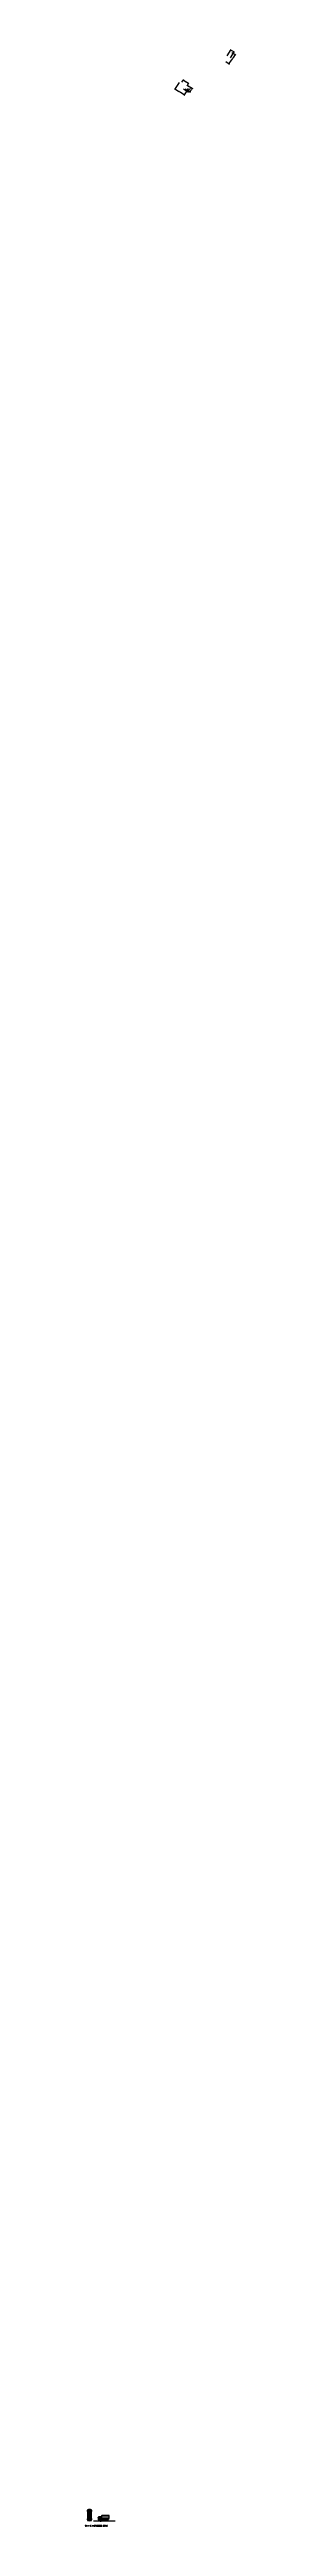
# Model space of a CAD drawing. Extents: x 263 to 350, y 16 to 1455.
import ezdxf

# ---------------------------------------------------------------- set-up
doc = ezdxf.new("R2010")
doc.units = 0
doc.header["$MEASUREMENT"] = 0
doc.header["$PDMODE"] = 33
doc.header["$PDSIZE"] = 0.16
doc.layers.get('0').update_dxf_attribs({"linetype": 'CONTINUOUS'})
doc.layers.get('DEFPOINTS').update_dxf_attribs({"linetype": 'CONTINUOUS'})
for name, color, linetype in [('C-CARRO', 2, 'CONTINUOUS'), ('COTAS', 1, 'CONTINUOUS'), ('PORTAS', 2, 'CONTINUOUS'), ('TXT', 2, 'CONTINUOUS')]:
    doc.layers.add(name, color=color, linetype=linetype)
doc.styles.add('L80', font='romans.shx', dxfattribs={"height": 0.4})
doc.styles.add('ROMANS', font='romans')
doc.dimstyles.new('ESC100', dxfattribs={"dimscale": 2, "dimtxt": 0.15, "dimasz": 0.18, "dimexe": 0.18, "dimexo": 0.0625, "dimgap": 0.09, "dimtad": 0, "dimzin": 0, "dimtxsty": 'ROMANS', "dimblk1": 'DOTSMALL', "dimblk2": 'DOTSMALL', "dimsah": 1, "dimcen": 0.09, "dimclrd": 1, "dimclre": 1, "dimclrt": 3, "dimaunit": 1, "dimazin": 3, "dimtfac": 1, "dimtdec": 3, "dimtofl": 0, "dimtmove": 0, "dimatfit": 3, "dimtolj": 1, "dimtzin": 0})

# ---------------------------------------------------------------- blocks, each defined once
blk = doc.blocks.new('A$C7B4E7CBB')
at = {"layer": 'C-CARRO'}
for p, q in [((0.1, 6.2), (0, 6.2)), ((0, 5.4), (0, 6.1)), ((0, 6.1), (0.1, 6.1)), ((0, 5.4), (0, 5.4)), ((0, 1.2), (0, 0.5)), ((0, 1.2), (0.1, 1.2)), ((0, 0.5), (0.1, 0.5)), ((0.1, 0.2), (0, 0.2)), ((0.1, 6.2), (2.2, 6.2)), ((0.1, 6.2), (0.2, 6.2)), ((0.3, 1.9), (0.1, 1.9)), ((0.3, 1.8), (0.1, 1.9)), ((0.1, 1), (0.1, 1.8)), ((0.1, 1), (0.1, 1.8)), ((0.1, 1.8), (0.3, 1.8)), ((0.1, 1.8), (0.3, 1.8)), ((0.2, 0.8), (0.1, 0.2)), ((0.2, 0.8), (0.1, 0.8)), ((0.2, 1.9), (0.2, 6.2)), ((0.2, 1.9), (0.2, 6.2)), ((0.2, 6.2), (2.1, 6.2)), ((0.2, 6.2), (2.1, 6.2)), ((0.2, 1.9), (2.1, 1.9)), ((0.2, 1.9), (2.1, 1.9)), ((0.3, 1.2), (0.2, 0.8)), ((0.2, 0.8), (0.3, 1.2)), ((0.2, 0.8), (0.3, 1.1)), ((0.2, 0.8), (0.3, 1.1)), ((0.2, 1), (0.3, 1.1)), ((0.2, 1), (0.3, 1.1)), ((0.2, 0.2), (0.2, 0.8)), ((0.2, 0.8), (2.1, 0.8)), ((0.4, 1.9), (0.3, 6.2)), ((0.3, 1.2), (0.3, 1.9)), ((0.3, 1.9), (2.1, 1.9)), ((0.3, 1.1), (0.3, 1.8)), ((0.3, 1.1), (0.3, 1.8)), ((0.3, 1.8), (2.1, 1.8)), ((0.3, 1), (2.1, 1)), ((2.1, 0.8), (0.3, 0.8)), ((2.1, 0.8), (0.3, 0.8)), ((2, 1.2), (0.4, 1.2)), ((2, 1.2), (0.4, 1.2)), ((0.5, 1.9), (0.5, 6.2)), ((0.6, 1.9), (0.6, 6.2)), ((0.6, 1.9), (0.6, 6.2)), ((0.8, 1.9), (0.7, 6.2)), ((0.9, 1.9), (0.9, 6.2)), ((1, 1.9), (1, 6.2)), ((1.2, 1.9), (1.1, 6.2)), ((1.3, 1.9), (1.3, 6.2)), ((1.4, 1.9), (1.4, 6.2)), ((1.5, 1.9), (1.5, 6.2)), ((1.6, 0.9), (1.9, 0.9)), ((1.7, 1.9), (1.7, 6.2)), ((1.8, 1.9), (1.8, 6.2)), ((1.8, 0.8), (1.8, 1)), ((1.9, 1.9), (1.9, 6.2)), ((2, 5.5), (2, 5.2)), ((2, 5.5), (2, 5.2)), ((2, 5.5), (2, 5.2)), ((2, 5.5), (2, 5.2)), ((2, 5.5), (2, 5.2)), ((2, 5.5), (2, 5.2)), ((2, 5.2), (2, 5.5)), ((2.1, 1.9), (2.1, 6.2)), ((2.1, 1.9), (2.1, 6.2)), ((2.2, 6.2), (2.1, 6.2)), ((2.1, 5.5), (2.1, 5.2)), ((2.1, 5.5), (2.1, 5.2)), ((2.1, 5.5), (2.1, 5.2)), ((2.1, 5.5), (2.1, 5.2)), ((2.1, 1.9), (2.3, 1.9)), ((2.1, 1.8), (2.3, 1.9)), ((2.1, 1.2), (2.1, 1.9)), ((2.1, 1.1), (2.1, 1.8)), ((2.1, 1.1), (2.1, 1.8)), ((2.1, 1.8), (2.2, 1.8)), ((2.1, 1.8), (2.2, 1.8)), ((2.1, 1.2), (2.2, 0.8)), ((2.1, 0.8), (2.1, 1.1)), ((2.2, 0.8), (2.1, 1.1)), ((2.1, 0.8), (2.1, 1.1)), ((2.2, 1), (2.1, 1.1)), ((2.2, 1), (2.1, 1.1)), ((2.1, 0.8), (2.2, 0.2)), ((2.2, 1), (2.2, 1.8)), ((2.2, 1), (2.2, 1.8)), ((2.2, 0.8), (2.2, 0.2)), ((2.2, 0.8), (2.3, 0.8)), ((2.3, 6.2), (2.3, 6.2)), ((2.3, 5.4), (2.3, 6.1)), ((2.3, 6.1), (2.3, 6.1)), ((2.3, 5.4), (2.3, 5.4)), ((2.3, 1.2), (2.3, 0.5)), ((2.3, 1.2), (2.3, 1.2)), ((2.3, 0.5), (2.3, 0.5)), ((2.3, 0.2), (2.3, 0.2))]:
    blk.add_line(p, q, dxfattribs=at)
for points in [[(0.3, 0.1, 0.017254), (0.3, 0.1, 0.024089), (0.3, 0.1, 0.054459), (0.3, 0.1, 0.306006), (0.3, 0.1, 0.306006), (0.3, 0.1, 0.054459), (0.3, 0.1, 0.024089), (0.3, 0.2, 0.017254), (0.3, 0.2, 0.017254), (0.3, 0.2, 0.024089), (0.2, 0.2, 0.054459), (0.2, 0.2, 0.306006), (0.2, 0.2, 0.306006), (0.2, 0.2, 0.054459), (0.2, 0.1, 0.024089), (0.3, 0.1, 0.017254)], [(1.8, 0.9, 0.048725), (1.8, 0.9, 0.0625), (1.9, 0.9, 0.10298), (1.9, 0.9, 0.180912), (1.9, 0.9, 0.180912), (1.9, 0.9, 0.10298), (1.9, 1, 0.0625), (1.8, 1, 0.048725), (1.8, 1, 0.048725), (1.7, 1, 0.0625), (1.7, 1, 0.10298), (1.6, 0.9, 0.180912), (1.6, 0.9, 0.180912), (1.6, 0.9, 0.10298), (1.7, 0.9, 0.0625), (1.7, 0.9, 0.048725)], [(1.8, 0.8, 0.048725), (1.8, 0.9, 0.0625), (1.9, 0.9, 0.10298), (1.9, 0.9, 0.180912), (1.9, 0.9, 0.180912), (1.9, 1, 0.10298), (1.9, 1, 0.0625), (1.8, 1, 0.048725), (1.8, 1, 0.048725), (1.7, 1, 0.0625), (1.7, 1, 0.10298), (1.6, 1, 0.180912), (1.6, 0.9, 0.180912), (1.6, 0.9, 0.10298), (1.7, 0.9, 0.0625), (1.7, 0.9, 0.048725)], [(2.1, 0.1, -0.017254), (2.1, 0.1, -0.024089), (2, 0.1, -0.054459), (2, 0.1, -0.306006), (2, 0.1, -0.306006), (2, 0.1, -0.054459), (2, 0.2, -0.024089), (2.1, 0.2, -0.017254), (2.1, 0.2, -0.017254), (2.1, 0.2, -0.024089), (2.1, 0.2, -0.054459), (2.1, 0.2, -0.306006), (2.1, 0.2, -0.306006), (2.1, 0.2, -0.054459), (2.1, 0.2, -0.024089), (2.1, 0.1, -0.017254)]]:
    blk.add_lwpolyline(points, format="xyb", close=True, dxfattribs=at)
for centre, radius, start, end in [((0.2, 6.2), 0.168, 132.9076, 196.3308), ((-3, 5.8), 3.06, 352.0715, 5.4358), ((378, 4.8), 378, 179.9167, 180.5513), ((0.2, 0.2), 0.168, 164.0785, 227.5018), ((1.2, -3.8), 10.2, 83.9446, 96.3464), ((1.2, -2), 8.38, 82.6417, 97.6451), ((1.2, -2.1), 8.37, 82.6512, 97.6353), ((41.5, 4.8), 41.5, 178.0038, 178.2607), ((41.5, 4.8), 41.5, 178.001, 178.2603), ((-3, 5.8), 3.07, 352.0715, 5.4358), ((377.9, 4.8), 377.9, 179.9167, 180.5514), ((-3, 0.7), 3.07, 354.9736, 8.3379), ((-3, 0.7), 3.06, 354.9736, 8.3379), ((0.2, 1), 0.0224, 203.265, 337.1443), ((0.2, 1), 0.0135, 203.265, 337.1443), ((41.6, 2), 41.5, 182.1491, 182.5479), ((41.6, 2), 41.5, 182.1487, 182.5721), ((1.2, 5.9), 5.75, 259.76, 280.5208), ((1.2, 5.9), 5.76, 259.7494, 280.5316), ((1.2, 9.2), 9.14, 263.3006, 276.9865), ((1.2, 9.2), 9.22, 263.2612, 277.0276), ((1.2, -3.8), 4.7, 78.357, 101.4405), ((0.3, 0.8), 0.0445, 159.7722, 261.8886), ((0.3, 0.8), 0.0356, 159.7722, 261.8886), ((0.4, 1.1), 0.0667, 89.8447, 168.2673), ((0.4, 1.1), 0.0578, 89.8447, 168.2673), ((2, 5.5), 0.0774, 56.7234, 123.6859), ((3.7, 5.4), 1.71, 173.937, 186.4723), ((2, 5.2), 0.0768, 236.4254, 303.9839), ((2, 1.1), 0.0667, 12.142, 90.5647), ((2, 1.1), 0.0578, 12.142, 90.5647), ((0.4, 5.3), 1.68, 353.8276, 6.5817), ((2.1, 0.8), 0.0445, 278.5207, 20.6371), ((2.1, 0.8), 0.0356, 278.5207, 20.6371), ((-39.2, 4.5), 41.5, 2.1502, 2.4094), ((5.3, 5.8), 3.07, 174.9747, 188.339), ((5.3, 5.8), 3.06, 174.9747, 188.339), ((2.2, 1), 0.0224, 203.265, 337.1443), ((2.2, 1), 0.0135, 203.265, 337.1443), ((-39.2, 4.5), 41.5, 2.1497, 2.4066), ((2.1, 6.2), 0.168, 344.0828, 47.506), ((-375.7, 1.7), 378, 359.9167, 0.5513), ((-375.6, 1.7), 377.9, 359.9167, 0.5514), ((5.3, 0.8), 3.06, 172.0726, 185.4369), ((5.3, 0.8), 3.07, 172.0726, 185.4369), ((-39.2, 1.7), 41.5, 357.8384, 358.2618), ((-39.2, 1.7), 41.5, 357.8625, 358.2614), ((2.2, 0.2), 0.168, 312.9034, 16.3266)]:
    blk.add_arc(centre, radius, start, end, dxfattribs=at)
blk = doc.blocks.new('_DOTSMALL')
at = {"color": 0, "linetype": 'BYBLOCK', "const_width": 0.5}
blk.add_lwpolyline([(-0.0625, 0, 1), (0.0625, 0, 1)], format="xyb", close=True, dxfattribs=at)
blk = doc.blocks.new('*D2')
at = {"color": 1, "linetype": 'BYBLOCK'}
for p, q in [((253.1, 698.9), (255.2, 697.5)), ((254.9, 697.7), (256.4, 699.8)), ((256.6, 704.2), (258.8, 702.8)), ((258.5, 703), (257.1, 700.9))]:
    blk.add_line(p, q, dxfattribs=at)
at = {"layer": 'DEFPOINTS', "color": 0, "linetype": 'BYBLOCK'}
for p in [(253, 699), (256.5, 704.3), (258.5, 703)]:
    blk.add_point(p, dxfattribs=at)
at = {"color": 1, "linetype": 'BYBLOCK', "xscale": 0.36, "yscale": 0.36, "zscale": 0.36}
for p, rotation in [((254.9, 697.7), 236.5959002245573), ((258.5, 703), 56.5959002245573)]:
    blk.add_blockref('_DOTSMALL', p, dxfattribs=dict(at, rotation=rotation))
at = {"color": 3, "linetype": 'BYBLOCK', "insert": (256.7, 700.3), "char_height": 0.3, "attachment_point": 5, "rotation": 236.5959, "style": 'ROMANS'}
blk.add_mtext('\\A1;6.40', dxfattribs=at)
blk = doc.blocks.new('*D3')
at = {"color": 1, "linetype": 'BYBLOCK'}
for p, q in [((253.8, 702.3), (256.2, 705.9)), ((256, 705.6), (256.4, 705.3)), ((255.7, 701.1), (258.1, 704.7)), ((257.9, 704.4), (257.5, 704.6))]:
    blk.add_line(p, q, dxfattribs=at)
at = {"layer": 'DEFPOINTS', "color": 0, "linetype": 'BYBLOCK'}
for p in [(256, 705.6), (253.7, 702.2), (255.6, 701)]:
    blk.add_point(p, dxfattribs=at)
at = {"color": 1, "linetype": 'BYBLOCK', "xscale": 0.36, "yscale": 0.36, "zscale": 0.36}
for p, rotation in [((256, 705.6), 146.5959002245573), ((257.9, 704.4), 326.5959002245573)]:
    blk.add_blockref('_DOTSMALL', p, dxfattribs=dict(at, rotation=rotation))
at = {"color": 3, "linetype": 'BYBLOCK', "insert": (256.9, 705), "char_height": 0.3, "attachment_point": 5, "rotation": 146.5959, "style": 'ROMANS'}
blk.add_mtext('\\A1;2.25', dxfattribs=at)
blk = doc.blocks.new('*D4')
at = {"color": 1, "linetype": 'BYBLOCK'}
for p, q in [((236.2, 697.4), (239.2, 695.5)), ((237.6, 699.5), (240.6, 697.6)), ((238.9, 695.7), (239.2, 696.2)), ((240.3, 697.8), (239.9, 697.2))]:
    blk.add_line(p, q, dxfattribs=at)
at = {"layer": 'DEFPOINTS', "color": 0, "linetype": 'BYBLOCK'}
for p in [(236.1, 697.5), (237.5, 699.6), (238.9, 695.7)]:
    blk.add_point(p, dxfattribs=at)
at = {"color": 1, "linetype": 'BYBLOCK', "xscale": 0.36, "yscale": 0.36, "zscale": 0.36}
for p, rotation in [((238.9, 695.7), 236.5959002245573), ((240.3, 697.8), 56.5959002245573)]:
    blk.add_blockref('_DOTSMALL', p, dxfattribs=dict(at, rotation=rotation))
at = {"color": 3, "linetype": 'BYBLOCK', "insert": (239.6, 696.7), "char_height": 0.3, "attachment_point": 5, "rotation": 236.5959, "style": 'ROMANS'}
blk.add_mtext('\\A1;2.50', dxfattribs=at)
blk = doc.blocks.new('*D5')
at = {"color": 1, "linetype": 'BYBLOCK'}
for p, q in [((235.2, 697.4), (238.1, 695.5)), ((237.6, 699.5), (239.8, 698.1)), ((237.8, 695.7), (238.3, 696.5)), ((239.5, 698.3), (239, 697.5))]:
    blk.add_line(p, q, dxfattribs=at)
at = {"layer": 'DEFPOINTS', "color": 0, "linetype": 'BYBLOCK'}
for p in [(235.1, 697.4), (237.5, 699.6), (237.8, 695.7)]:
    blk.add_point(p, dxfattribs=at)
at = {"color": 1, "linetype": 'BYBLOCK', "xscale": 0.36, "yscale": 0.36, "zscale": 0.36}
for p, rotation in [((237.8, 695.7), 236.5959002245573), ((239.5, 698.3), 56.5959002245573)]:
    blk.add_blockref('_DOTSMALL', p, dxfattribs=dict(at, rotation=rotation))
at = {"color": 3, "linetype": 'BYBLOCK', "insert": (238.6, 697), "char_height": 0.3, "attachment_point": 5, "rotation": 236.5959, "style": 'ROMANS'}
blk.add_mtext('\\A1;3.10', dxfattribs=at)
blk = doc.blocks.new('*D6')
at = {"color": 1, "linetype": 'BYBLOCK'}
for p, q in [((234.2, 701.3), (235.3, 702.9)), ((235.1, 702.6), (236.1, 701.9)), ((238.1, 700.6), (237.1, 701.2)), ((237.3, 699.2), (238.3, 700.9))]:
    blk.add_line(p, q, dxfattribs=at)
at = {"layer": 'DEFPOINTS', "color": 0, "linetype": 'BYBLOCK'}
for p in [(234.1, 701.2), (235.1, 702.6), (237.2, 699.1)]:
    blk.add_point(p, dxfattribs=at)
at = {"color": 1, "linetype": 'BYBLOCK', "xscale": 0.36, "yscale": 0.36, "zscale": 0.36}
for p, rotation in [((235.1, 702.6), 146.5959002245573), ((238.1, 700.6), 326.5959002245573)]:
    blk.add_blockref('_DOTSMALL', p, dxfattribs=dict(at, rotation=rotation))
at = {"color": 3, "linetype": 'BYBLOCK', "insert": (236.6, 701.6), "char_height": 0.3, "attachment_point": 5, "rotation": 146.5959, "style": 'ROMANS'}
blk.add_mtext('\\A1;3.70', dxfattribs=at)
blk = doc.blocks.new('*D7')
at = {"color": 1, "linetype": 'BYBLOCK'}
for p, q in [((232.6, 701.1), (230, 697.2)), ((230.2, 697.5), (232.3, 696.1)), ((235.5, 694), (233.4, 695.4)), ((237.9, 697.6), (235.3, 693.7))]:
    blk.add_line(p, q, dxfattribs=at)
at = {"layer": 'DEFPOINTS', "color": 0, "linetype": 'BYBLOCK'}
for p in [(230.2, 697.5), (232.6, 701.2), (238, 697.7)]:
    blk.add_point(p, dxfattribs=at)
at = {"color": 1, "linetype": 'BYBLOCK', "xscale": 0.36, "yscale": 0.36, "zscale": 0.36}
for p, rotation in [((230.2, 697.5), 146.5959002245573), ((235.5, 694), 326.5959002245573)]:
    blk.add_blockref('_DOTSMALL', p, dxfattribs=dict(at, rotation=rotation))
at = {"color": 3, "linetype": 'BYBLOCK', "insert": (232.9, 695.8), "char_height": 0.3, "attachment_point": 5, "rotation": 146.5959, "style": 'ROMANS'}
blk.add_mtext('\\A1;6.40', dxfattribs=at)

msp = doc.modelspace()

# ---------------------------------------------------------------- linework, layer by layer
at = {"layer": 'C-CARRO', "linetype": 'CONTINUOUS'}
for p, q in [((270.087, 21.241), (270.087, 20.579)), ((270.087, 20.579), (270.164, 20.579)), ((270.558, 21.958), (270.223, 21.403)), ((270.503, 21.283), (270.503, 20.647)), ((270.503, 20.647), (270.867, 20.647)), ((270.784, 22.143), (271.734, 22.143)), ((271.684, 20.991), (271.684, 21.323)), ((272.308, 22.739), (272.091, 22.465)), ((272.091, 22.465), (272.091, 20.958)), ((272.341, 20.369), (273.034, 20.369)), ((273.621, 20.972), (273.621, 20.205)), ((273.621, 20.205), (273.678, 20.205)), ((273.678, 20.205), (273.678, 20.327)), ((273.678, 20.327), (274.68, 20.287))]:
    msp.add_line(p, q, dxfattribs=at)
for points in [[(270.858, 20.289), (270.858, 20.505, 0.41421356), (270.785, 20.579), (270.164, 20.579, 0.41421356), (270.091, 20.505), (270.091, 20.362, 0.41421356), (270.164, 20.289), (270.451, 20.289)], [(270.388, 20.353), (270.388, 20.437, 0.41421356), (270.314, 20.51), (270.222, 20.51, 0.41421356), (270.148, 20.437), (270.148, 20.353)], [(270.971, 21.412, -0.41421356), (270.898, 21.485), (270.898, 21.803, -0.41421356), (270.971, 21.877), (271.542, 21.877, -0.41421356), (271.615, 21.803), (271.615, 21.485, -0.41421356), (271.542, 21.412)], [(271.865, 21.776, -0.08845987), (271.905, 21.392), (271.684, 21.392), (271.684, 21.759, -0.41421356), (271.757, 21.832), (271.794, 21.832, -0.3464859)]]:
    msp.add_lwpolyline(points, format="xyb", close=True, dxfattribs=at)
for points in [[(271.954, 21.323), (270.644, 21.323, -0.14565258), (270.512, 21.284, -0.13490595), (270.133, 21.381, -0.18682806), (270.205, 21.409, 0.13159113), (270.619, 21.374, 0.09596865), (270.668, 21.842, 0.13219429), (270.661, 21.863, 0.11195094), (270.558, 21.958, -0.52384777), (270.552, 22.03, -0.11507352), (270.779, 22.142, -0.0284539), (270.784, 22.143)], [(270.698, 22.117, 0.39688007), (270.842, 21.924)], [(271.634, 21.392), (270.783, 21.392, -0.41421356), (270.71, 21.465), (270.71, 21.912)], [(270.85, 21.426), (270.85, 21.884), (270.825, 21.884, 0.41421356), (270.752, 21.81), (270.752, 21.492, 0.41421356), (270.825, 21.419), (270.853, 21.419)], [(272.174, 20.355, 0.88933711), (270.929, 20.298), (270.929, 20.097), (270.805, 20.097)], [(272.194, 20.359, 0.67762428), (271.008, 20.663, 0.23017527), (270.954, 20.431)], [(271.734, 22.143, -0.38673411), (271.905, 21.953, -0.01517197), (271.954, 21.557), (271.954, 20.93), (273.032, 20.93)], [(276.487, 20.958), (272.067, 20.958, -0.16887321)], [(272.091, 22.465), (276.13, 22.465, -0.24884613), (276.276, 22.152), (276.276, 21.109), (272.196, 21.109), (272.196, 20.958)], [(272.174, 20.355, 0.3674177), (272.318, 20.232), (272.483, 20.232), (272.483, 20.369)], [(276.058, 20.808), (276.161, 20.808), (276.161, 20.862), (276.413, 20.862, 0.41421356), (276.487, 20.936), (276.487, 22.592, 0.41421356), (276.34, 22.739), (272.308, 22.739, 0.41456061)], [(273.621, 20.356), (274.549, 20.356, 0.33917385), (274.62, 20.41, -0.83123555), (275.859, 20.312, 0.38384344), (275.932, 20.246), (276.058, 20.246), (276.058, 20.808)]]:
    msp.add_lwpolyline(points, format="xyb", dxfattribs=at)
for points in [[(270.216, 20.289), (270.216, 20.225), (270.654, 20.225)], [(270.264, 20.353), (270.264, 20.51)], [(271.898, 21.922), (270.849, 21.922)], [(271.634, 21.011), (271.634, 21.922)], [(272.26, 20.213), (272.26, 20.17), (272.16, 20.17), (272.16, 20.137), (272.312, 20.137), (272.312, 20.16), (272.28, 20.16), (272.28, 20.198), (272.26, 20.217)], [(272.483, 20.284), (272.723, 20.284), (272.743, 20.241), (273.034, 20.241)], [(272.747, 20.241), (272.695, 20.16), (272.503, 20.16)], [(273.035, 20.958), (273.035, 20.205), (273.161, 20.205), (273.161, 20.123), (273.483, 20.123), (273.483, 20.205), (273.621, 20.205)], [(273.145, 20.208), (273.145, 20.469), (273.193, 20.469), (273.193, 20.535), (273.444, 20.535), (273.444, 20.469), (273.5, 20.469), (273.5, 20.208)]]:
    msp.add_lwpolyline(points, dxfattribs=at)
for points in [[(271.378, 21.275), (271.378, 21.226), (271.577, 21.226), (271.577, 21.275)], [(276.098, 20.657), (276.178, 20.657), (276.178, 20.274), (276.098, 20.274)]]:
    msp.add_lwpolyline(points, close=True, dxfattribs=at)
for centre, radius in [((271.538, 20.203), 0.564), ((271.538, 20.203), 0.311), ((271.538, 20.203), 0.253), ((271.538, 20.203), 0.0931), ((272.419, 20.136), 0.0908), ((273.735, 20.814), 0.0438), ((273.891, 20.814), 0.0438), ((274.045, 20.814), 0.0438), ((274.203, 20.814), 0.0438), ((274.359, 20.814), 0.0438), ((275.238, 20.203), 0.564), ((275.238, 20.203), 0.311), ((275.238, 20.203), 0.253), ((275.238, 20.203), 0.0931)]:
    msp.add_circle(centre, radius, dxfattribs=at)
for centre, radius, start, end in [((270.304, 21.246), 0.217, 141.697932, 181.438457), ((270.455, 21.885), 0.255, 3.970008, 48.2397), ((270.737, 20.17), 0.0996, 146.567205, 312.946876), ((270.867, 20.721), 0.0733, 270, 324.949218), ((271.541, 20.248), 0.75, 13.667875, 144.949218), ((272.34, 20.378), 0.147, 187.374686, 270), ((272.341, 20.443), 0.0733, 193.667875, 270), ((275.23, 20.246), 0.676, 0.040889, 169.984779)]:
    msp.add_arc(centre, radius, start, end, dxfattribs=at)
at = {"layer": 'COTAS'}
for p, q in [((267.372, 19.639), (280.062, 19.639)), ((271.538, 20.203), (271.538, 18.913))]:
    msp.add_line(p, q, dxfattribs=at)

# ---------------------------------------------------------------- block references
at = {"layer": 'PORTAS'}
msp.add_blockref('A$C7B4E7CBB', (263.939, 19.664), dxfattribs=at)

# ---------------------------------------------------------------- texts
at = {"layer": 'TXT', "style": 'L80'}
msp.add_text('914-C MERCEDES BENZ', height=0.8, dxfattribs=at).set_placement((262.539, 16.285))

# ---------------------------------------------------------------- dimensions: what is measured, and where the dimension line sits
at = {"layer": 'COTAS'}
for base, p1, p2, picture, middle, set_off in [((262.734, 19.664), (265.097, 26.064), (265.093, 19.664), '*D2', (262.734, 22.864), (91.475, 748.829)), ((268.205, 22.143), (271.538, 19.639), (271.538, 22.143), '*D4', (268.205, 20.891), (84.644, 734.419)), ((269.141, 22.739), (271.538, 19.639), (272.308, 22.739), '*D5', (269.141, 21.189), (84.644, 734.419))]:
    dim = msp.add_linear_dim(base=base, p1=p1, p2=p2, angle=90, dimstyle='ESC100', dxfattribs=at)
    dim.commit()
    dim.dimension.update_dxf_attribs({"geometry": picture, "text_midpoint": middle, "insert": set_off})
for base, p1, p2, picture, middle, set_off in [((266.234, 18.853), (263.984, 22.93), (266.234, 22.936), '*D3', (265.109, 18.853), (91.475, 748.829)), ((276.487, 25.391), (270.087, 20.91), (276.487, 20.958), '*D7', (273.287, 25.391), (84.644, 734.419)), ((275.238, 18.463), (271.538, 20.203), (275.238, 20.109), '*D6', (273.388, 18.463), (84.644, 734.419))]:
    dim = msp.add_linear_dim(base=base, p1=p1, p2=p2, dimstyle='ESC100', dxfattribs=at)
    dim.commit()
    dim.dimension.update_dxf_attribs({"geometry": picture, "text_midpoint": middle, "insert": set_off})

doc.saveas('drawing.dxf')
